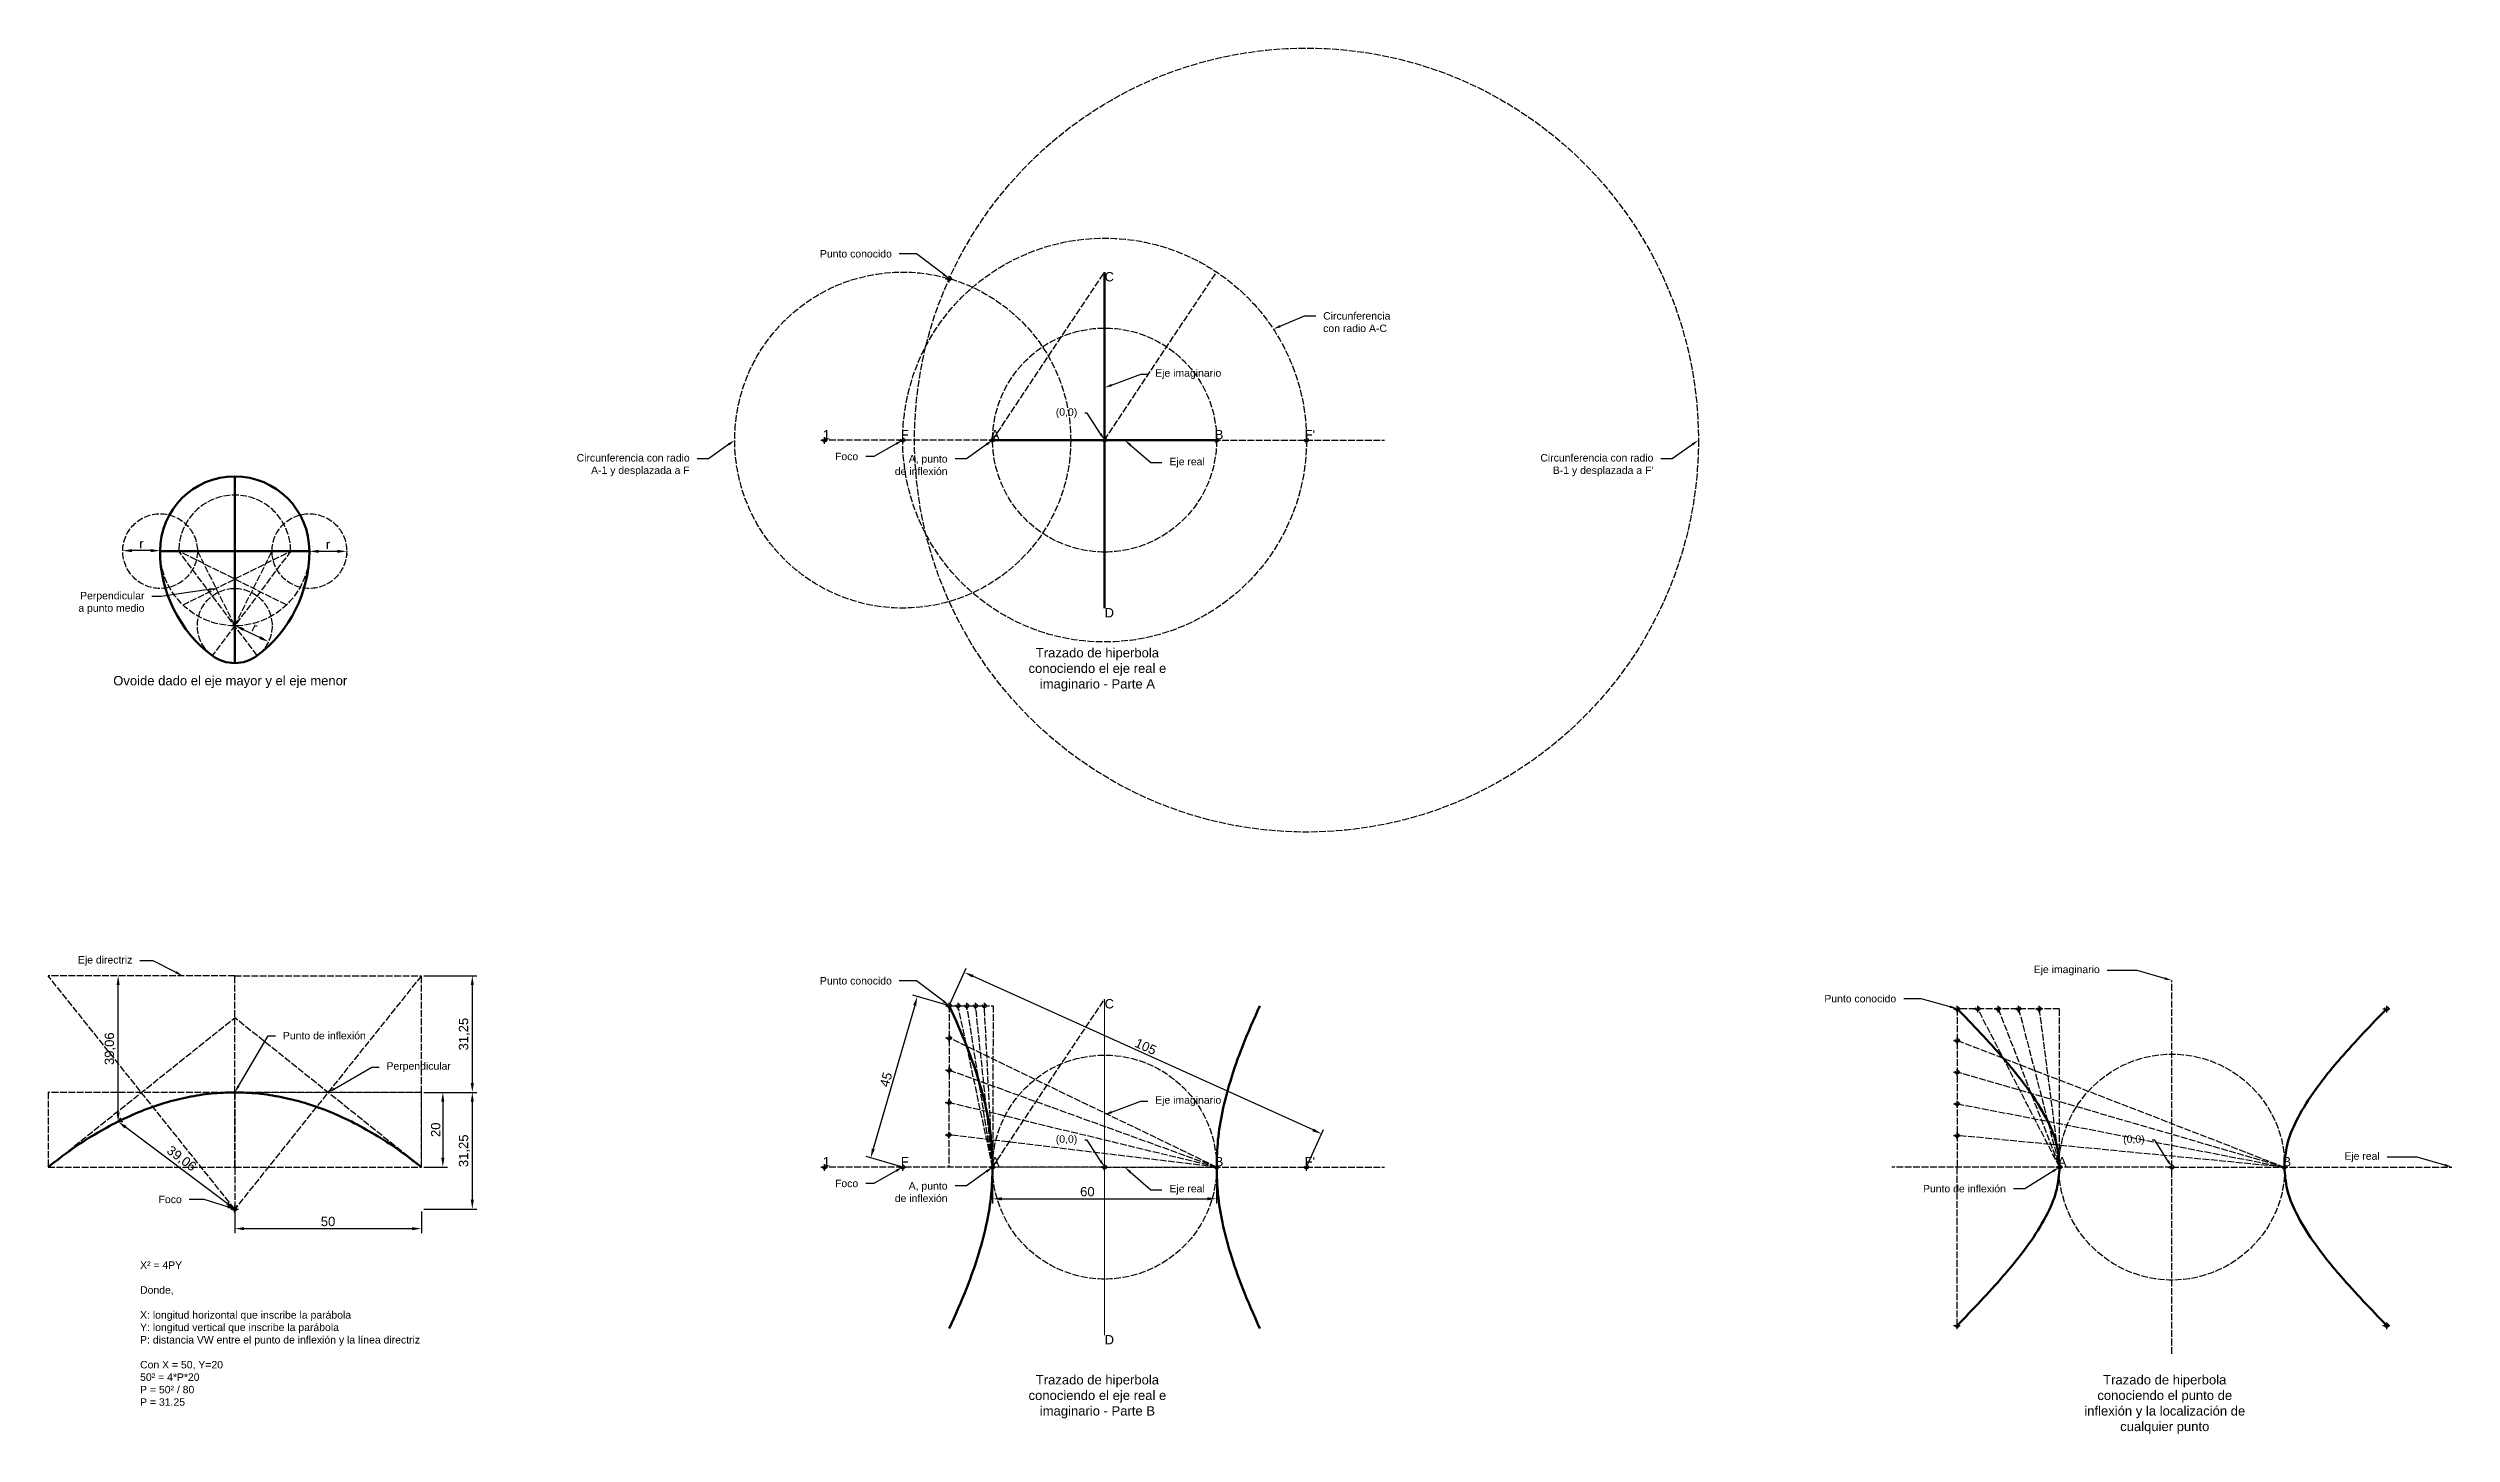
# Model space of a CAD drawing. Header units: millimetres. Extents: x 0 to 1270, y -338 to 350.
# Drawn here: x 626 to 1270, y -21 to 350 of the extents above; entities that cross this region are included whole.
import ezdxf
from ezdxf import colors
from ezdxf.entities.mleader import LeaderData, LeaderLine
from ezdxf.math import Vec2, Vec3

# ---------------------------------------------------------------- set-up
doc = ezdxf.new("R2010")
doc.units = ezdxf.units.MM
doc.header["$LTSCALE"] = 0.15
doc.header["$PDMODE"] = 34
doc.header["$PDSIZE"] = 1
doc.linetypes.add('ACAD_ISO02W100', pattern=[15, 12, -3])
doc.layers.add('0-Dimension', color=92, linetype='Continuous')
doc.layers.add('0-Sketch', color=2, linetype='ACAD_ISO02W100')
for name, color, linetype, lineweight in [('0-Grid', 254, 'Continuous', 15), ('0-Object', 7, 'Continuous', 50), ('0-Text', 4, 'Continuous', 20)]:
    doc.layers.add(name, color=color, linetype=linetype, lineweight=lineweight)
doc.layers.add('0-Hatch', color=251, linetype='Continuous', lineweight=0, transparency=0.5)
doc.styles.get("Standard").update_dxf_attribs({"font": 'arial.ttf'})
doc.dimstyles.new('ISO-25', dxfattribs={"dimtxt": 2.5, "dimasz": 2.5, "dimexe": 1.25, "dimexo": 0.625, "dimtad": 1, "dimtxsty": 'Standard', "dimcen": 2.5, "dimadec": 0, "dimazin": 0, "dimtfac": 1, "dimtmove": 0, "dimatfit": 3, "dimfxl": 1, "dimarcsym": 0})

msp = doc.modelspace()

# ---------------------------------------------------------------- texts
at = {"layer": '0-Text', "attachment_point": 1}
for s, width, heights, insert, char_height in [('C', 5.9378, [0], (908.617, 289.737), 2.5), ('1', 5.9378, [0], (833.114, 247.444), 2.5), ('F', 5.9378, [0], (854.031, 247.444), 2.5), ('A', 5.9378, [0], (878.114, 247.444), 2.5), ('B', 5.9378, [0], (938.114, 247.444), 2.5), ("F'", 5.9378, [0], (962.197, 247.444), 2.5), ('D', 5.9378, [0], (908.617, 199.737), 2.5), ('\\pxqc;Trazado de hiperbola conociendo el eje real e imaginario - Parte A', 47.8889, [0], (882.744, 189.026), 2.5), ('\\pxqc;Ovoide dado el eje mayor y el eje menor', 66.00304, [0], (641.388, 181.547), 2.5), ('C', 5.9378, [0], (908.617, 95), 2.5), ('1', 5.9378, [0], (833.114, 52.708), 2.5), ('F', 5.9378, [0], (854.031, 52.708), 2.5), ('A', 5.9378, [0], (878.114, 52.708), 2.5), ('B', 5.9378, [0], (938.114, 52.708), 2.5), ("F'", 5.9378, [0], (962.197, 52.708), 2.5), ('A', 5.9378, [0], (1163.942, 52.708), 2.5), ('B', 5.9378, [0], (1224.139, 52.708), 2.5), ('X² = 4PY\\P\\PDonde,\\P\\P\\pxt6,8;X: longitud horizontal que inscribe la parábola\\PY: longitud vertical que inscribe la parábola\\PP: distancia VW entre el punto de inflexión y la línea directriz\\P\\PCon X = 50, Y=20\\P50² = 4*P*20\\PP = 50² / 80\\PP = 31.25', 78.87673, [39.694], (650.24, 24.75), 2), ('D', 5.9378, [0], (908.617, 5), 2.5), ('\\pxqc;Trazado de hiperbola conociendo el eje real e imaginario - Parte B', 47.8889, [0], (882.744, -5.711), 2.5), ('\\pxqc;Trazado de hiperbola conociendo el punto de inflexión y la localización de cualquier punto', 47.8889, [0], (1168.671, -5.711), 2.5)]:
    msp.add_mtext_dynamic_manual_height_columns(s, width=width, gutter_width=12.5, heights=heights, dxfattribs=dict(at, insert=insert, char_height=char_height))

# ---------------------------------------------------------------- blocks, each defined once
blk = doc.blocks.new('*D5')
at = {"layer": '0-Dimension', "color": 0, "lineweight": -2, "transparency": 16777216}
for p, q in [((695.59, 214.37), (695.59, 213.69)), ((698.09, 214.94), (703.09, 214.94)), ((705.59, 214.37), (705.59, 213.69))]:
    blk.add_line(p, q, dxfattribs=at)
at = {"layer": '0-Dimension', "color": 0, "transparency": 16777216}
for points in [[(698.09, 215.36), (698.09, 214.52), (695.59, 214.94)], [(703.09, 215.36), (703.09, 214.52), (705.59, 214.94)]]:
    blk.add_solid(points, dxfattribs=at)
at = {"layer": 'Defpoints', "color": 0, "transparency": 16777216}
for p in [(695.59, 215), (705.59, 215), (705.59, 214.94)]:
    blk.add_point(p, dxfattribs=at)
at = {"layer": '0-Dimension', "color": 0, "transparency": 16777216, "insert": (700.59, 216.81), "char_height": 2.5, "attachment_point": 5}
blk.add_mtext('r', dxfattribs=at)
blk = doc.blocks.new('*D6')
at = {"layer": '0-Dimension', "color": 0, "lineweight": -2, "transparency": 16777216}
for p, q in [((645.59, 215.62), (645.59, 216.37)), ((653.09, 215.12), (648.09, 215.12)), ((655.59, 215.62), (655.59, 216.37))]:
    blk.add_line(p, q, dxfattribs=at)
at = {"layer": '0-Dimension', "color": 0, "transparency": 16777216}
for points in [[(648.09, 215.54), (648.09, 214.7), (645.59, 215.12)], [(653.09, 215.54), (653.09, 214.7), (655.59, 215.12)]]:
    blk.add_solid(points, dxfattribs=at)
at = {"layer": 'Defpoints', "color": 0, "transparency": 16777216}
for p in [(645.59, 215.12), (645.59, 215), (655.59, 215)]:
    blk.add_point(p, dxfattribs=at)
at = {"layer": '0-Dimension', "color": 0, "transparency": 16777216, "insert": (650.59, 216.99), "char_height": 2.5, "attachment_point": 5}
blk.add_mtext('r', dxfattribs=at)
blk = doc.blocks.new('*D9')
at = {"layer": '0-Dimension', "color": 0, "lineweight": -2, "transparency": 16777216}
for p, q in [((726.21, 101.25), (740.49, 101.25)), ((739.24, 98.75), (739.24, 72.5)), ((726.21, 70), (740.49, 70))]:
    blk.add_line(p, q, dxfattribs=at)
at = {"layer": '0-Dimension', "color": 0, "transparency": 16777216}
for points in [[(738.82, 98.75), (739.65, 98.75), (739.24, 101.25)], [(738.82, 72.5), (739.65, 72.5), (739.24, 70)]]:
    blk.add_solid(points, dxfattribs=at)
at = {"layer": 'Defpoints', "color": 0, "transparency": 16777216}
for p in [(725.59, 101.25), (725.59, 70), (739.24, 70)]:
    blk.add_point(p, dxfattribs=at)
at = {"layer": '0-Dimension', "color": 0, "transparency": 16777216, "insert": (737.11, 85.62), "char_height": 2.5, "attachment_point": 5, "rotation": 90}
blk.add_mtext('31,25', dxfattribs=at)
blk = doc.blocks.new('*D10')
at = {"layer": '0-Dimension', "color": 0, "lineweight": -2, "transparency": 16777216}
for p, q in [((726.21, 70), (740.49, 70)), ((739.24, 67.5), (739.24, 41.25)), ((726.21, 38.75), (740.49, 38.75))]:
    blk.add_line(p, q, dxfattribs=at)
at = {"layer": '0-Dimension', "color": 0, "transparency": 16777216}
for points in [[(738.82, 67.5), (739.65, 67.5), (739.24, 70)], [(738.82, 41.25), (739.65, 41.25), (739.24, 38.75)]]:
    blk.add_solid(points, dxfattribs=at)
at = {"layer": 'Defpoints', "color": 0, "transparency": 16777216}
for p in [(725.59, 70), (725.59, 38.75), (739.24, 38.75)]:
    blk.add_point(p, dxfattribs=at)
at = {"layer": '0-Dimension', "color": 0, "transparency": 16777216, "insert": (737.11, 54.37), "char_height": 2.5, "attachment_point": 5, "rotation": 90}
blk.add_mtext('31,25', dxfattribs=at)
blk = doc.blocks.new('*D11')
at = {"layer": '0-Dimension', "color": 0, "lineweight": -2, "transparency": 16777216}
for p, q in [((726.21, 70), (732.59, 70)), ((731.34, 67.5), (731.34, 52.5)), ((726.21, 50), (732.59, 50))]:
    blk.add_line(p, q, dxfattribs=at)
at = {"layer": '0-Dimension', "color": 0, "transparency": 16777216}
for points in [[(730.92, 67.5), (731.75, 67.5), (731.34, 70)], [(730.92, 52.5), (731.75, 52.5), (731.34, 50)]]:
    blk.add_solid(points, dxfattribs=at)
at = {"layer": 'Defpoints', "color": 0, "transparency": 16777216}
for p in [(725.59, 70), (725.59, 50), (731.34, 50)]:
    blk.add_point(p, dxfattribs=at)
at = {"layer": '0-Dimension', "color": 0, "transparency": 16777216, "insert": (729.43, 60), "char_height": 2.5, "attachment_point": 5, "rotation": 90}
blk.add_mtext('20', dxfattribs=at)
blk = doc.blocks.new('*D12')
at = {"layer": '0-Dimension', "color": 0, "lineweight": -2, "transparency": 16777216}
for p, q in [((675.59, 38.12), (675.59, 32.27)), ((678.09, 33.52), (723.09, 33.52)), ((725.59, 38.12), (725.59, 32.27))]:
    blk.add_line(p, q, dxfattribs=at)
at = {"layer": '0-Dimension', "color": 0, "transparency": 16777216}
for points in [[(678.09, 33.93), (678.09, 33.1), (675.59, 33.52)], [(723.09, 33.93), (723.09, 33.1), (725.59, 33.52)]]:
    blk.add_solid(points, dxfattribs=at)
at = {"layer": 'Defpoints', "color": 0, "transparency": 16777216}
for p in [(675.59, 38.75), (725.59, 38.75), (725.59, 33.52)]:
    blk.add_point(p, dxfattribs=at)
at = {"layer": '0-Dimension', "color": 0, "transparency": 16777216, "insert": (700.59, 35.42), "char_height": 2.5, "attachment_point": 5}
blk.add_mtext('50', dxfattribs=at)
blk = doc.blocks.new('*D13')
at = {"layer": '0-Dimension', "color": 0, "lineweight": -2, "transparency": 16777216}
for p, q in [((644.73, 62.69), (645.1, 63.19)), ((673.59, 40.25), (646.35, 60.69)), ((675.96, 39.25), (676.34, 39.75))]:
    blk.add_line(p, q, dxfattribs=at)
at = {"layer": '0-Dimension', "color": 0, "transparency": 16777216}
for points in [[(646.6, 61.03), (646.1, 60.36), (644.35, 62.19)], [(673.84, 40.58), (673.34, 39.92), (675.59, 38.75)]]:
    blk.add_solid(points, dxfattribs=at)
at = {"layer": 'Defpoints', "color": 0, "transparency": 16777216}
for p in [(644.35, 62.19), (644.35, 62.19), (675.59, 38.75)]:
    blk.add_point(p, dxfattribs=at)
at = {"layer": '0-Dimension', "color": 0, "transparency": 16777216, "insert": (661.25, 52.17), "char_height": 2.5, "attachment_point": 5, "rotation": 323.11096}
blk.add_mtext('39,06', dxfattribs=at)
blk = doc.blocks.new('*D14')
at = {"layer": '0-Dimension', "color": 0, "lineweight": -2, "transparency": 16777216}
for p, q in [((643.78, 101.25), (643.1, 101.25)), ((644.35, 64.69), (644.35, 98.75)), ((644.98, 62.19), (645.6, 62.19))]:
    blk.add_line(p, q, dxfattribs=at)
at = {"layer": '0-Dimension', "color": 0, "transparency": 16777216}
for points in [[(643.94, 98.75), (644.77, 98.75), (644.35, 101.25)], [(643.94, 64.69), (644.77, 64.69), (644.35, 62.19)]]:
    blk.add_solid(points, dxfattribs=at)
at = {"layer": 'Defpoints', "color": 0, "transparency": 16777216}
for p in [(644.35, 101.25), (644.41, 101.25), (644.35, 62.19)]:
    blk.add_point(p, dxfattribs=at)
at = {"layer": '0-Dimension', "color": 0, "transparency": 16777216, "insert": (642.23, 81.72), "char_height": 2.5, "attachment_point": 5, "rotation": 90}
blk.add_mtext('39,06', dxfattribs=at)
blk = doc.blocks.new('*D18')
at = {"layer": '0-Dimension', "color": 0, "lineweight": -2, "transparency": 16777216}
for p, q in [((675.86, 195.56), (676.18, 196.22)), ((677.89, 194), (682.38, 191.82)), ((684.86, 191.19), (685.18, 191.85))]:
    blk.add_line(p, q, dxfattribs=at)
at = {"layer": '0-Dimension', "color": 0, "transparency": 16777216}
for points in [[(678.07, 194.38), (677.7, 193.63), (675.64, 195.1)], [(682.56, 192.19), (682.2, 191.44), (684.63, 190.72)]]:
    blk.add_solid(points, dxfattribs=at)
at = {"layer": 'Defpoints', "color": 0, "transparency": 16777216}
for p in [(675.59, 195), (684.58, 190.62), (684.63, 190.72)]:
    blk.add_point(p, dxfattribs=at)
at = {"layer": '0-Dimension', "color": 0, "transparency": 16777216, "insert": (680.95, 194.6), "char_height": 2.5, "attachment_point": 5, "rotation": 334.05484}
blk.add_mtext('r', dxfattribs=at)
blk = doc.blocks.new('*D15')
at = {"layer": '0-Dimension', "color": 0, "lineweight": -2, "transparency": 16777216}
for p, q in [((878.62, 49.37), (878.62, 40.26)), ((938.62, 49.37), (938.62, 40.26)), ((881.12, 41.51), (936.12, 41.51))]:
    blk.add_line(p, q, dxfattribs=at)
at = {"layer": '0-Dimension', "color": 0, "transparency": 16777216}
for points in [[(881.12, 41.93), (881.12, 41.09), (878.62, 41.51)], [(936.12, 41.93), (936.12, 41.09), (938.62, 41.51)]]:
    blk.add_solid(points, dxfattribs=at)
at = {"layer": 'Defpoints', "color": 0, "transparency": 16777216}
for p in [(878.62, 50), (938.62, 50), (938.62, 41.51)]:
    blk.add_point(p, dxfattribs=at)
at = {"layer": '0-Dimension', "color": 0, "transparency": 16777216, "insert": (904, 43.41), "char_height": 2.5, "attachment_point": 5}
blk.add_mtext('60', dxfattribs=at)
blk = doc.blocks.new('*D16')
at = {"layer": '0-Dimension', "color": 0, "lineweight": -2, "transparency": 16777216}
for p, q in [((867.27, 93.8), (871.56, 103.3)), ((964.45, 59.95), (873.33, 101.13)), ((962.96, 50.57), (967.25, 60.06))]:
    blk.add_line(p, q, dxfattribs=at)
at = {"layer": '0-Dimension', "color": 0, "transparency": 16777216}
for points in [[(873.5, 101.51), (873.15, 100.75), (871.05, 102.16)], [(964.63, 60.33), (964.28, 59.57), (966.73, 58.92)]]:
    blk.add_solid(points, dxfattribs=at)
at = {"layer": 'Defpoints', "color": 0, "transparency": 16777216}
for p in [(871.05, 102.16), (867.01, 93.23), (962.7, 50)]:
    blk.add_point(p, dxfattribs=at)
at = {"layer": '0-Dimension', "color": 0, "transparency": 16777216, "insert": (919.65, 82.28), "char_height": 2.5, "attachment_point": 5, "rotation": 335.68468}
blk.add_mtext('105', dxfattribs=at)
blk = doc.blocks.new('*D17')
at = {"layer": '0-Dimension', "color": 0, "lineweight": -2, "transparency": 16777216}
for p, q in [((857.75, 93.31), (846.66, 54.88)), ((866.41, 93.41), (857.24, 96.06)), ((853.93, 50.17), (844.76, 52.82))]:
    blk.add_line(p, q, dxfattribs=at)
at = {"layer": '0-Dimension', "color": 0, "transparency": 16777216}
for points in [[(857.35, 93.42), (858.15, 93.19), (858.45, 95.71)], [(846.26, 54.99), (847.06, 54.76), (845.96, 52.47)]]:
    blk.add_solid(points, dxfattribs=at)
at = {"layer": 'Defpoints', "color": 0, "transparency": 16777216}
for p in [(867.01, 93.23), (845.96, 52.47), (854.53, 50)]:
    blk.add_point(p, dxfattribs=at)
at = {"layer": '0-Dimension', "color": 0, "transparency": 16777216, "insert": (850.05, 73.45), "char_height": 2.5, "attachment_point": 5, "rotation": 73.89789}
blk.add_mtext('45', dxfattribs=at)

# ---------------------------------------------------------------- dimensions: what is measured, and where the dimension line sits
at = {"layer": '0-Dimension'}
for base, p1, p2, picture, middle in [((645.59, 215.12), (655.59, 215), (645.59, 215), '*D6', (650.59, 216.995)), ((705.59, 214.94), (695.59, 215), (705.59, 215), '*D5', (700.59, 216.815))]:
    dim = msp.add_linear_dim(base=base, p1=p1, p2=p2, text='r', dimstyle='ISO-25', dxfattribs=at)
    dim.commit()
    dim.dimension.update_dxf_attribs({"geometry": picture, "text_midpoint": middle})
dim = msp.add_aligned_dim(p1=(675.59, 195), p2=(684.582, 190.625), distance=0.108, text='r', dimstyle='ISO-25', dxfattribs=at)
dim.commit()
dim.dimension.update_dxf_attribs({"geometry": '*D18', "text_midpoint": (680.954, 194.596)})
for base, p1, p2, angle, picture, middle in [((871.047, 102.159), (962.7, 50), (867.015, 93.235), 155.684676, '*D16', (918.867, 80.552)), ((845.964, 52.474), (867.015, 93.235), (854.534, 50), 253.897886, '*D17', (851.869, 72.926))]:
    dim = msp.add_linear_dim(base=base, p1=p1, p2=p2, angle=angle, dimstyle='ISO-25', dxfattribs=at)
    dim.commit()
    dim.dimension.update_dxf_attribs({"geometry": picture, "text_midpoint": middle, "dimtype": 161})
for base, p1, p2, picture, middle in [((644.353, 101.25), (644.353, 62.194), (644.409, 101.25), '*D14', (642.225, 81.722)), ((739.238, 70), (725.59, 101.25), (725.59, 70), '*D9', (737.11, 85.625))]:
    dim = msp.add_linear_dim(base=base, p1=p1, p2=p2, angle=90, dimstyle='ISO-25', dxfattribs=at)
    dim.commit()
    dim.dimension.update_dxf_attribs({"geometry": picture, "text_midpoint": middle})
dim = msp.add_linear_dim(base=(739.238, 38.75), p1=(725.59, 70), p2=(725.59, 38.75), angle=90, dimstyle='ISO-25', override={"dimtmove": 1}, dxfattribs=at)
dim.commit()
dim.dimension.update_dxf_attribs({"geometry": '*D10', "text_midpoint": (737.11, 54.375)})
for p1, p2, distance, picture, middle in [((725.59, 70), (725.59, 50), 5.746, '*D11', (729.434, 60)), ((675.59, 38.75), (644.353, 62.194), 0, '*D13', (661.248, 52.173))]:
    dim = msp.add_aligned_dim(p1=p1, p2=p2, distance=distance, dimstyle='ISO-25', dxfattribs=at)
    dim.commit()
    dim.dimension.update_dxf_attribs({"geometry": picture, "text_midpoint": middle})
dim = msp.add_linear_dim(base=(938.617, 41.511), p1=(878.617, 50), p2=(938.617, 50), dimstyle='ISO-25', dxfattribs=at)
dim.commit()
dim.dimension.update_dxf_attribs({"geometry": '*D15', "text_midpoint": (904.005, 41.511), "dimtype": 160})
dim = msp.add_linear_dim(base=(725.59, 33.515), p1=(675.59, 38.75), p2=(725.59, 38.75), dimstyle='ISO-25', dxfattribs=at)
dim.commit()
dim.dimension.update_dxf_attribs({"geometry": '*D12', "text_midpoint": (700.59, 35.416)})

# ---------------------------------------------------------------- linework, layer by layer
at = {"layer": '0-Dimension'}
msp.add_point((675.59, 38.75), dxfattribs=at)
at = {"layer": '0-Grid', "color": 253}
msp.add_line((908.617, 5), (908.617, 95), dxfattribs=at)
at = {"layer": '0-Grid'}
msp.add_line((878.617, 50), (938.617, 50), dxfattribs=at)
at = {"layer": '0-Hatch'}
for p, q in [((675.59, 70), (725.59, 70)), ((725.59, 70), (725.59, 50))]:
    msp.add_line(p, q, dxfattribs=at)
at = {"layer": '0-Object'}
for p, q in [((908.617, 199.737), (908.617, 289.737)), ((878.617, 244.737), (938.617, 244.737)), ((675.59, 185), (675.59, 235)), ((655.59, 215), (695.59, 215))]:
    msp.add_line(p, q, dxfattribs=at)
for centre, radius, start, end in [((675.59, 215), 20, 0, 180), ((690.59, 215), 35, 180, 233.130102), ((660.59, 215), 35, 306.869898, 0), ((675.59, 195), 10, 233.130102, 306.869898)]:
    msp.add_arc(centre, radius, start, end, dxfattribs=at)
for points in [[(867.015, 93.235), (871.701, 82.311), (874.935, 73.054), (877.051, 64.852), (878.245, 57.279), (878.617, 50)], [(950.22, 93.235), (945.533, 82.311), (942.3, 73.054), (940.183, 64.852), (938.989, 57.279), (938.617, 50)], [(1137.018, 92.431), (1149.365, 79.162), (1156.8, 69.711), (1161.271, 62.275), (1163.682, 55.904), (1164.445, 50)], [(1252.069, 92.431), (1239.722, 79.162), (1232.287, 69.711), (1227.816, 62.275), (1225.405, 55.904), (1224.642, 50)], [(867.015, 6.765), (871.701, 17.689), (874.935, 26.946), (877.051, 35.148), (878.245, 42.721), (878.617, 50)], [(950.22, 6.765), (945.533, 17.689), (942.3, 26.946), (940.183, 35.148), (938.989, 42.721), (938.617, 50)], [(1137.018, 7.569), (1149.365, 20.838), (1156.8, 30.289), (1161.271, 37.725), (1163.682, 44.096), (1164.445, 50)], [(1252.069, 7.569), (1239.722, 20.838), (1232.287, 30.289), (1227.816, 37.725), (1225.405, 44.096), (1224.642, 50)]]:
    msp.add_spline(points, degree=3, dxfattribs=at)
msp.add_open_spline([(625.59, 50), (675.59, 90), (725.59, 50)], degree=2, dxfattribs=at)
at = {"layer": '0-Sketch'}
for p, q in [((878.617, 244.737), (908.617, 289.737)), ((908.617, 244.737), (938.617, 289.737)), ((908.617, 244.737), (833.617, 244.737)), ((908.617, 244.737), (983.617, 244.737)), ((689.442, 200.574), (660.59, 215)), ((681.59, 187), (660.59, 215)), ((661.738, 200.574), (690.59, 215)), ((690.59, 215), (669.59, 187)), ((675.59, 101.25), (625.59, 101.25)), ((675.59, 38.75), (625.59, 101.25)), ((675.59, 70), (675.59, 101.25)), ((675.59, 101.25), (725.59, 101.25)), ((725.59, 101.25), (675.59, 38.75)), ((725.59, 70), (725.59, 101.25)), ((1194.544, 50), (1194.544, 100)), ((867.015, 93.235), (866.876, 50)), ((867.015, 93.235), (878.755, 93.235)), ((878.617, 50), (869.363, 93.235)), ((878.617, 50), (871.711, 93.235)), ((878.617, 50), (874.059, 93.235)), ((878.617, 50), (876.407, 93.235)), ((878.617, 50), (908.617, 95)), ((878.755, 93.235), (878.617, 50)), ((1137.018, 92.431), (1137.018, 50)), ((1164.445, 92.431), (1137.018, 92.431)), ((1164.445, 50), (1142.503, 92.431)), ((1147.989, 92.431), (1164.445, 50)), ((1153.474, 92.431), (1164.445, 50)), ((1158.96, 92.431), (1164.445, 50)), ((1164.445, 50), (1164.445, 92.431)), ((625.59, 50), (675.59, 90)), ((725.59, 50), (675.59, 90)), ((938.617, 50), (866.987, 84.588)), ((1137.018, 83.945), (1224.642, 50)), ((938.617, 50), (866.959, 75.941)), ((1224.642, 50), (1137.018, 75.459)), ((675.59, 70), (675.59, 38.75)), ((938.617, 50), (866.932, 67.294)), ((1137.018, 66.972), (1224.642, 50)), ((938.617, 50), (866.904, 58.647)), ((1224.642, 50), (1137.018, 58.486)), ((908.617, 50), (833.617, 50)), ((908.617, 50), (983.617, 50)), ((1194.544, 50), (1119.544, 50)), ((1137.018, 7.569), (1137.018, 50)), ((1194.544, 0), (1194.544, 50)), ((1194.544, 50), (1269.544, 50))]:
    msp.add_line(p, q, dxfattribs=at)
at = {"layer": '0-Sketch', "color": 253}
for p, q in [((665.59, 215), (675.59, 195)), ((675.59, 195), (685.59, 215))]:
    msp.add_line(p, q, dxfattribs=at)
at = {"layer": '0-Sketch'}
for points in [[(625.59, 50), (675.59, 50), (675.59, 70), (625.59, 70)], [(675.59, 50), (725.59, 50), (725.59, 70), (675.59, 70)]]:
    msp.add_lwpolyline(points, close=True, dxfattribs=at)
for centre, radius in [((962.7, 244.737), 105), ((908.617, 244.737), 54.083), ((854.534, 244.737), 45), ((908.617, 244.737), 30), ((675.59, 215), 20), ((655.59, 215), 10), ((695.59, 215), 10), ((675.59, 195), 10), ((908.617, 50), 30), ((1194.544, 50), 30.258)]:
    msp.add_circle(centre, radius, dxfattribs=at)
msp.add_arc((675.59, 215), 15, 0, 180, dxfattribs=at)
for p in [(867.015, 287.971), (833.617, 244.737), (854.534, 244.737), (878.617, 244.737), (908.617, 244.737), (938.617, 244.737), (962.7, 244.737), (867.015, 93.235), (869.363, 93.235), (871.711, 93.235), (874.059, 93.235), (876.407, 93.235), (1137.018, 92.431), (1142.503, 92.431), (1147.989, 92.431), (1153.474, 92.431), (1158.96, 92.431), (1252.069, 92.431), (866.987, 84.588), (1137.018, 83.945), (866.959, 75.941), (1137.018, 75.459), (866.932, 67.294), (1137.018, 66.972), (866.904, 58.647), (1137.018, 58.486), (833.617, 50), (854.534, 50), (878.617, 50), (908.617, 50), (938.617, 50), (962.7, 50), (1164.445, 50), (1194.544, 50), (1224.642, 50), (1137.018, 7.569), (1252.069, 7.569)]:
    msp.add_point(p, dxfattribs=at)

msp.set_redraw_order([(e.dxf.handle, doc.entitydb.next_handle()) for e in msp.query("TEXT MTEXT ATTDEF DIMENSION ARC_DIMENSION")])  # texts and dimensions are drawn at this point

# ---------------------------------------------------------------- leaders
at = {"layer": '0-Dimension'}
ml = msp.add_multileader_mtext('Standard', dxfattribs=at)
ml.set_content('Punto conocido', color=256)
ml.set_leader_properties()
ml.build(insert=Vec2(0, 0))
ml.multileader.update_dxf_attribs({"arrow_head_size": 2})
ctx = ml.context
ctx.base_point, ctx.char_height, ctx.arrow_head_size, ctx.plane_origin = Vec3(830.686, 294.626), 2, 2, Vec3(867.015, 287.971)
ctx.text_align_type = 2
notes = []
notes.append((ctx, [(0, (1, 1, 0), (858.271, 294.626), (-1, 0), 4.643, [(0, [(867.015, 287.971)], 0, [])])]))
ctx.mtext.insert, ctx.mtext.alignment, ctx.mtext.flow_direction = Vec3(851.629, 295.643), 3, 5
ml = msp.add_multileader_mtext('Standard', dxfattribs=at)
ml.set_content('Circunferencia \\Pcon radio A-C', color=256)
ml.set_leader_properties()
ml.build(insert=Vec2(0, 0))
ml.multileader.update_dxf_attribs({"arrow_head_size": 2})
ctx = ml.context
ctx.base_point, ctx.char_height, ctx.arrow_head_size, ctx.plane_origin = Vec3(965.172, 277.994), 2, 2, Vec3(953.701, 274.462)
notes.append((ctx, [(1, (1, 1, 0), (962.123, 277.994), (1, 0), 3.049, [(0, [(953.799, 274.462)], 0, [])])]))
ctx.mtext.insert, ctx.mtext.width, ctx.mtext.defined_height, ctx.mtext.flow_direction = Vec3(967.172, 279.011), 59.27209, 4.312, 5
ml = msp.add_multileader_mtext('Standard', dxfattribs=at)
ml.set_content('Eje imaginario', color=256)
ml.set_leader_properties()
ml.build(insert=Vec2(0, 0))
ml.multileader.update_dxf_attribs({"arrow_head_size": 2})
ctx = ml.context
ctx.base_point, ctx.char_height, ctx.arrow_head_size, ctx.plane_origin = Vec3(920.169, 262.419), 2, 2, Vec3(908.617, 294.737)
notes.append((ctx, [(1, (1, 1, 0), (918.358, 262.419), (1, 0), 1.811, [(0, [(908.617, 258.777)], 0, [])])]))
ctx.mtext.insert, ctx.mtext.flow_direction = Vec3(922.169, 263.713), 5
ml = msp.add_multileader_mtext('Standard', dxfattribs=at)
ml.set_content('(0,0)', color=256)
ml.set_leader_properties()
ml.build(insert=Vec2(0, 0))
ml.multileader.update_dxf_attribs({"arrow_head_size": 2})
ctx = ml.context
ctx.base_point, ctx.char_height, ctx.arrow_head_size, ctx.plane_origin = Vec3(893.814, 251.968), 2, 2, Vec3(910.641, 243.691)
ctx.text_align_type = 2
notes.append((ctx, [(0, (1, 1, 0), (903.988, 251.968), (-1, 0), 0.699, [(0, [(908.617, 244.737)], 0, [])])]))
ctx.mtext.insert, ctx.mtext.width, ctx.mtext.alignment, ctx.mtext.flow_direction = Vec3(901.289, 253.262), 6.92889, 3, 5
ml = msp.add_multileader_mtext('Standard', dxfattribs=at)
ml.set_content('Circunferencia con radio A-1 y desplazada a F', color=256)
ml.set_leader_properties()
ml.build(insert=Vec2(0, 0))
ml.multileader.update_dxf_attribs({"arrow_head_size": 2})
ctx = ml.context
ctx.base_point, ctx.char_height, ctx.arrow_head_size, ctx.plane_origin = Vec3(765.42, 239.699), 2, 2, Vec3(809.435, 244.737)
ctx.text_align_type = 2
notes.append((ctx, [(0, (1, 1, 0), (802.509, 239.699), (-1, 0), 3.049, [(0, [(809.534, 244.737)], 0, [])])]))
ctx.mtext.insert, ctx.mtext.width, ctx.mtext.alignment, ctx.mtext.flow_direction = Vec3(797.461, 240.993), 31.1816, 3, 5
ml = msp.add_multileader_mtext('Standard', dxfattribs=at)
ml.set_content('Foco', color=256)
ml.set_leader_properties()
ml.build(insert=Vec2(0, 0))
ml.multileader.update_dxf_attribs({"arrow_head_size": 2})
ctx = ml.context
ctx.base_point, ctx.char_height, ctx.arrow_head_size, ctx.plane_origin = Vec3(834.735, 240.346), 2, 2, Vec3(924.179, 244.737)
ctx.text_align_type = 2
notes.append((ctx, [(0, (1, 1, 0), (846.813, 240.346), (-1, 0), 2.199, [(0, [(854.534, 244.737)], 0, [])])]))
ctx.mtext.insert, ctx.mtext.alignment, ctx.mtext.flow_direction = Vec3(842.614, 241.362), 3, 5
ml = msp.add_multileader_mtext('Standard', dxfattribs=at)
ml.set_content('A, punto\\Pde inflexión', color=256)
ml.set_leader_properties()
ml.build(insert=Vec2(0, 0))
ml.multileader.update_dxf_attribs({"arrow_head_size": 2})
ctx = ml.context
ctx.base_point, ctx.char_height, ctx.arrow_head_size, ctx.plane_origin = Vec3(850.697, 239.699), 2, 2, Vec3(878.519, 244.737)
ctx.text_align_type = 2
notes.append((ctx, [(0, (1, 1, 0), (871.593, 239.699), (-1, 0), 3.049, [(0, [(878.617, 244.737)], 0, [])])]))
ctx.mtext.insert, ctx.mtext.width, ctx.mtext.alignment, ctx.mtext.flow_direction = Vec3(866.544, 240.715), 15.39274, 3, 5
ml = msp.add_multileader_mtext('Standard', dxfattribs=at)
ml.set_content('Eje real', color=256)
ml.set_leader_properties()
ml.build(insert=Vec2(0, 0))
ml.multileader.update_dxf_attribs({"arrow_head_size": 2})
ctx = ml.context
ctx.base_point, ctx.char_height, ctx.arrow_head_size, ctx.plane_origin = Vec3(923.983, 238.692), 2, 2, Vec3(983.617, 244.737)
notes.append((ctx, [(1, (1, 1, 0), (921.027, 238.692), (1, 0), 2.956, [(0, [(913.972, 244.737)], 0, [])])]))
ctx.mtext.insert, ctx.mtext.flow_direction = Vec3(925.983, 239.986), 5
ml = msp.add_multileader_mtext('Standard', dxfattribs=at)
ml.set_content("Circunferencia con radio B-1 y desplazada a F'", color=256)
ml.set_leader_properties()
ml.build(insert=Vec2(0, 0))
ml.multileader.update_dxf_attribs({"arrow_head_size": 2})
ctx = ml.context
ctx.base_point, ctx.char_height, ctx.arrow_head_size, ctx.plane_origin = Vec3(1023.586, 239.699), 2, 2, Vec3(1067.602, 244.737)
ctx.text_align_type = 2
notes.append((ctx, [(0, (1, 1, 0), (1060.676, 239.699), (-1, 0), 3.049, [(0, [(1067.7, 244.737)], 0, [])])]))
ctx.mtext.insert, ctx.mtext.width, ctx.mtext.alignment, ctx.mtext.flow_direction = Vec3(1055.627, 240.993), 31.1816, 3, 5
ml = msp.add_multileader_mtext('Standard', dxfattribs=at)
ml.set_content('Perpendicular \\Pa punto medio', color=256)
ml.set_leader_properties()
ml.build(insert=Vec2(0, 0))
ml.multileader.update_dxf_attribs({"arrow_head_size": 2})
ctx = ml.context
ctx.base_point, ctx.char_height, ctx.arrow_head_size, ctx.plane_origin = Vec3(631.904, 202.8), 2, 2, Vec3(670.59, 205)
ctx.text_align_type = 2
notes.append((ctx, [(0, (1, 1, 0), (655.814, 202.8), (-1, 0), 2.407, [(0, [(670.59, 205)], 0, [])])]))
ctx.mtext.insert, ctx.mtext.alignment, ctx.mtext.flow_direction = Vec3(651.407, 204.078), 3, 5
ml = msp.add_multileader_mtext('Standard', dxfattribs=at)
ml.set_content('Eje directriz', color=256)
ml.set_leader_properties()
ml.build(insert=Vec2(0, 0))
ml.multileader.update_dxf_attribs({"arrow_head_size": 2})
ctx = ml.context
ctx.base_point, ctx.char_height, ctx.arrow_head_size, ctx.plane_origin = Vec3(631.868, 105.24), 2, 2, Vec3(661.653, 102.192)
ctx.text_align_type = 2
notes.append((ctx, [(0, (1, 1, 0), (653.743, 105.24), (-1, 0), 3.561, [(0, [(661.653, 101.25)], 0, [])])]))
ctx.mtext.insert, ctx.mtext.alignment, ctx.mtext.flow_direction = Vec3(648.182, 106.534), 3, 5
ml = msp.add_multileader_mtext('Standard', dxfattribs=at)
ml.set_content('Eje imaginario', color=256)
ml.set_leader_properties()
ml.build(insert=Vec2(0, 0))
ml.multileader.update_dxf_attribs({"arrow_head_size": 2})
ctx = ml.context
ctx.base_point, ctx.char_height, ctx.arrow_head_size, ctx.plane_origin = Vec3(1155.827, 102.667), 2, 2, Vec3(1194.544, 100)
ctx.text_align_type = 2
notes.append((ctx, [(0, (1, 1, 0), (1185.206, 102.667), (-1, 0), 8, [(0, [(1194.544, 100)], 0, [])])]))
ctx.mtext.insert, ctx.mtext.alignment, ctx.mtext.flow_direction = Vec3(1175.206, 103.961), 3, 5
ml = msp.add_multileader_mtext('Standard', dxfattribs=at)
ml.set_content('Punto conocido', color=256)
ml.set_leader_properties()
ml.build(insert=Vec2(0, 0))
ml.multileader.update_dxf_attribs({"arrow_head_size": 2})
ctx = ml.context
ctx.base_point, ctx.char_height, ctx.arrow_head_size, ctx.plane_origin = Vec3(830.686, 99.889), 2, 2, Vec3(867.015, 93.235)
ctx.text_align_type = 2
notes.append((ctx, [(0, (1, 1, 0), (858.271, 99.889), (-1, 0), 4.643, [(0, [(867.015, 93.235)], 0, [])])]))
ctx.mtext.insert, ctx.mtext.alignment, ctx.mtext.flow_direction = Vec3(851.629, 100.906), 3, 5
ml = msp.add_multileader_mtext('Standard', dxfattribs=at)
ml.set_content('Punto conocido', color=256)
ml.set_leader_properties()
ml.build(insert=Vec2(0, 0))
ml.multileader.update_dxf_attribs({"arrow_head_size": 2})
ctx = ml.context
ctx.base_point, ctx.char_height, ctx.arrow_head_size, ctx.plane_origin = Vec3(1099.738, 95.098), 2, 2, Vec3(1137.018, 92.431)
ctx.text_align_type = 2
notes.append((ctx, [(0, (1, 1, 0), (1127.323, 95.098), (-1, 0), 4.643, [(0, [(1137.018, 92.431)], 0, [])])]))
ctx.mtext.insert, ctx.mtext.alignment, ctx.mtext.flow_direction = Vec3(1120.68, 96.115), 3, 5
ml = msp.add_multileader_mtext('Standard', dxfattribs=at)
ml.set_content('Punto de inflexión', color=256)
ml.set_leader_properties()
ml.build(insert=Vec2(0, 0))
ml.multileader.update_dxf_attribs({"arrow_head_size": 2})
ctx = ml.context
ctx.base_point, ctx.char_height, ctx.arrow_head_size, ctx.plane_origin = Vec3(686.503, 85.205), 2, 2, Vec3(623.422, 71.584)
notes.append((ctx, [(1, (1, 1, 0), (684.571, 85.205), (1, 0), 1.932, [(0, [(675.59, 70)], 0, [])])]))
ctx.mtext.insert, ctx.mtext.flow_direction = Vec3(688.503, 86.221), 5
ml = msp.add_multileader_mtext('Standard', dxfattribs=at)
ml.set_content('Perpendicular', color=256)
ml.set_leader_properties()
ml.build(insert=Vec2(0, 0))
ml.multileader.update_dxf_attribs({"arrow_head_size": 2})
ctx = ml.context
ctx.base_point, ctx.char_height, ctx.arrow_head_size, ctx.plane_origin = Vec3(714.251, 76.803), 2, 2, Vec3(648.422, 71.584)
notes.append((ctx, [(1, (1, 1, 0), (712.318, 76.803), (1, 0), 1.932, [(0, [(700.59, 70)], 0, [])])]))
ctx.mtext.insert, ctx.mtext.flow_direction = Vec3(716.251, 78.081), 5
ml = msp.add_multileader_mtext('Standard', dxfattribs=at)
ml.set_content('Eje imaginario', color=256)
ml.set_leader_properties()
ml.build(insert=Vec2(0, 0))
ml.multileader.update_dxf_attribs({"arrow_head_size": 2})
ctx = ml.context
ctx.base_point, ctx.char_height, ctx.arrow_head_size, ctx.plane_origin = Vec3(920.169, 67.682), 2, 2, Vec3(908.617, 100)
notes.append((ctx, [(1, (1, 1, 0), (918.358, 67.682), (1, 0), 1.811, [(0, [(908.617, 64.041)], 0, [])])]))
ctx.mtext.insert, ctx.mtext.flow_direction = Vec3(922.169, 68.976), 5
ml = msp.add_multileader_mtext('Standard', dxfattribs=at)
ml.set_content('(0,0)', color=256)
ml.set_leader_properties()
ml.build(insert=Vec2(0, 0))
ml.multileader.update_dxf_attribs({"arrow_head_size": 2})
ctx = ml.context
ctx.base_point, ctx.char_height, ctx.arrow_head_size, ctx.plane_origin = Vec3(893.814, 57.231), 2, 2, Vec3(910.641, 48.954)
ctx.text_align_type = 2
notes.append((ctx, [(0, (1, 1, 0), (903.988, 57.231), (-1, 0), 0.699, [(0, [(908.617, 50)], 0, [])])]))
ctx.mtext.insert, ctx.mtext.width, ctx.mtext.alignment, ctx.mtext.flow_direction = Vec3(901.289, 58.525), 6.92889, 3, 5
ml = msp.add_multileader_mtext('Standard', dxfattribs=at)
ml.set_content('(0,0)', color=256)
ml.set_leader_properties()
ml.build(insert=Vec2(0, 0))
ml.multileader.update_dxf_attribs({"arrow_head_size": 2})
ctx = ml.context
ctx.base_point, ctx.char_height, ctx.arrow_head_size, ctx.plane_origin = Vec3(1179.741, 57.231), 2, 2, Vec3(1196.568, 48.954)
ctx.text_align_type = 2
notes.append((ctx, [(0, (1, 1, 0), (1189.914, 57.231), (-1, 0), 0.699, [(0, [(1194.544, 50)], 0, [])])]))
ctx.mtext.insert, ctx.mtext.width, ctx.mtext.alignment, ctx.mtext.flow_direction = Vec3(1187.216, 58.525), 6.92889, 3, 5
ml = msp.add_multileader_mtext('Standard', dxfattribs=at)
ml.set_content('Eje real', color=256)
ml.set_leader_properties()
ml.build(insert=Vec2(0, 0))
ml.multileader.update_dxf_attribs({"arrow_head_size": 2})
ctx = ml.context
ctx.base_point, ctx.char_height, ctx.arrow_head_size, ctx.plane_origin = Vec3(1239.15, 52.667), 2, 2, Vec3(1269.544, 50)
ctx.text_align_type = 2
notes.append((ctx, [(0, (1, 1, 0), (1260.206, 52.667), (-1, 0), 8, [(0, [(1269.544, 50)], 0, [])])]))
ctx.mtext.insert, ctx.mtext.alignment, ctx.mtext.flow_direction = Vec3(1250.206, 53.961), 3, 5
ml = msp.add_multileader_mtext('Standard', dxfattribs=at)
ml.set_content('Foco', color=256)
ml.set_leader_properties()
ml.build(insert=Vec2(0, 0))
ml.multileader.update_dxf_attribs({"arrow_head_size": 2})
ctx = ml.context
ctx.base_point, ctx.char_height, ctx.arrow_head_size, ctx.plane_origin = Vec3(834.735, 45.609), 2, 2, Vec3(924.179, 50)
ctx.text_align_type = 2
notes.append((ctx, [(0, (1, 1, 0), (846.813, 45.609), (-1, 0), 2.199, [(0, [(854.534, 50)], 0, [])])]))
ctx.mtext.insert, ctx.mtext.alignment, ctx.mtext.flow_direction = Vec3(842.614, 46.625), 3, 5
ml = msp.add_multileader_mtext('Standard', dxfattribs=at)
ml.set_content('A, punto\\Pde inflexión', color=256)
ml.set_leader_properties()
ml.build(insert=Vec2(0, 0))
ml.multileader.update_dxf_attribs({"arrow_head_size": 2})
ctx = ml.context
ctx.base_point, ctx.char_height, ctx.arrow_head_size, ctx.plane_origin = Vec3(850.697, 44.962), 2, 2, Vec3(878.519, 50)
ctx.text_align_type = 2
notes.append((ctx, [(0, (1, 1, 0), (871.593, 44.962), (-1, 0), 3.049, [(0, [(878.617, 50)], 0, [])])]))
ctx.mtext.insert, ctx.mtext.width, ctx.mtext.alignment, ctx.mtext.flow_direction = Vec3(866.544, 45.978), 15.39274, 3, 5
ml = msp.add_multileader_mtext('Standard', dxfattribs=at)
ml.set_content('Eje real', color=256)
ml.set_leader_properties()
ml.build(insert=Vec2(0, 0))
ml.multileader.update_dxf_attribs({"arrow_head_size": 2})
ctx = ml.context
ctx.base_point, ctx.char_height, ctx.arrow_head_size, ctx.plane_origin = Vec3(923.983, 43.955), 2, 2, Vec3(983.617, 50)
notes.append((ctx, [(1, (1, 1, 0), (921.027, 43.955), (1, 0), 2.956, [(0, [(913.972, 50)], 0, [])])]))
ctx.mtext.insert, ctx.mtext.flow_direction = Vec3(925.983, 45.249), 5
ml = msp.add_multileader_mtext('Standard', dxfattribs=at)
ml.set_content('Punto de inflexión', color=256)
ml.set_leader_properties()
ml.build(insert=Vec2(0, 0))
ml.multileader.update_dxf_attribs({"arrow_head_size": 2})
ctx = ml.context
ctx.base_point, ctx.char_height, ctx.arrow_head_size, ctx.plane_origin = Vec3(1126.254, 44.217), 2, 2, Vec3(1164.445, 50)
ctx.text_align_type = 2
notes.append((ctx, [(0, (1, 1, 0), (1155.108, 44.217), (-1, 0), 3.049, [(0, [(1164.445, 50)], 0, [])])]))
ctx.mtext.insert, ctx.mtext.width, ctx.mtext.alignment, ctx.mtext.flow_direction = Vec3(1150.059, 45.233), 27.2045, 3, 5
ml = msp.add_multileader_mtext('Standard', dxfattribs=at)
ml.set_content('Foco', color=256)
ml.set_leader_properties()
ml.build(insert=Vec2(0, 0))
ml.multileader.update_dxf_attribs({"arrow_head_size": 2})
ctx = ml.context
ctx.base_point, ctx.char_height, ctx.arrow_head_size, ctx.plane_origin = Vec3(653.52, 41.325), 2, 2, Vec3(675.59, 50)
ctx.text_align_type = 2
notes.append((ctx, [(0, (1, 1, 0), (667.371, 41.325), (-1, 0), 3.972, [(0, [(675.59, 38.75)], 0, [])])]))
ctx.mtext.insert, ctx.mtext.alignment, ctx.mtext.flow_direction = Vec3(661.399, 42.342), 3, 5
for ctx, leaders in notes:
    for number, flags, end, landing, length, lines in leaders:
        leader = LeaderData()
        leader.index, (leader.has_last_leader_line, leader.has_dogleg_vector, leader.attachment_direction) = number, flags
        leader.last_leader_point, leader.dogleg_vector, leader.dogleg_length = Vec3(end), Vec3(landing), length
        for number, points, colour, breaks in lines:
            line = LeaderLine()
            line.index, line.vertices, line.color, line.breaks = number, Vec3.list(points), colors.encode_raw_color(colour), breaks
            leader.lines.append(line)
        ctx.leaders.append(leader)

doc.saveas('drawing.dxf')
